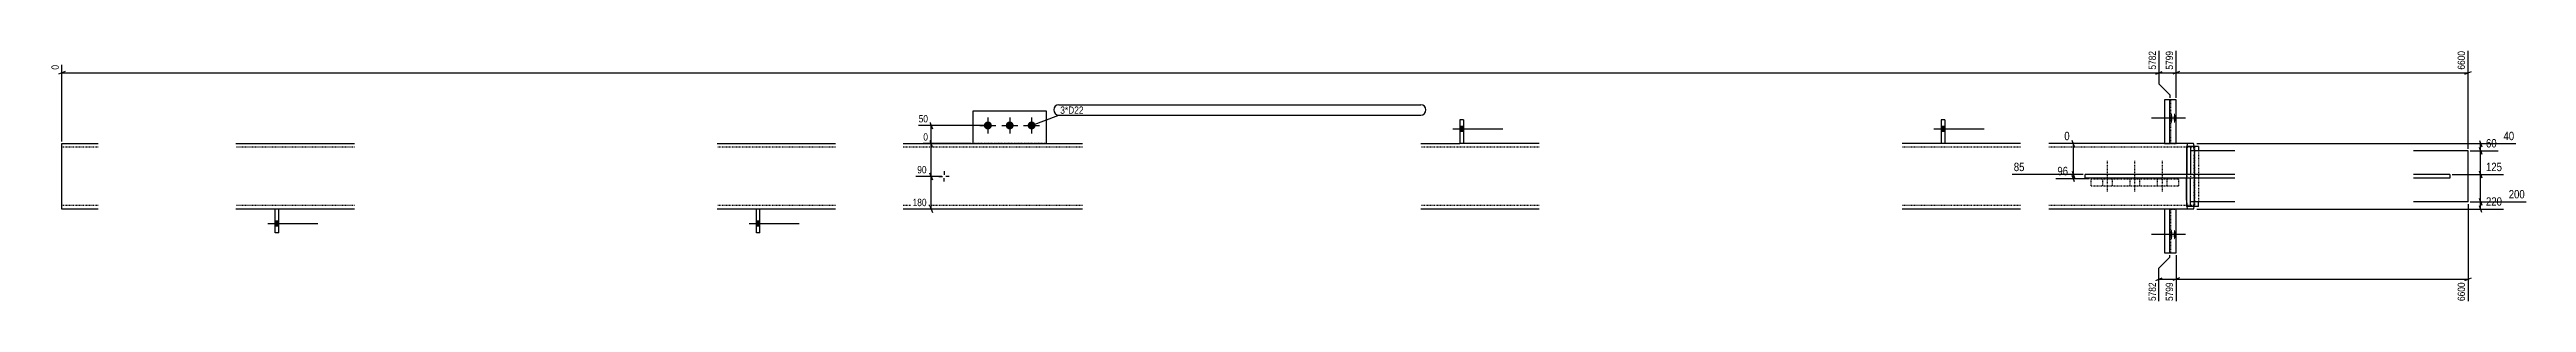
# Model space of a CAD drawing. Header units: millimetres. Extents: x 14 to 51700, y 9 to 1239.
# Drawn here: x 27416 to 34210, y 10 to 706 of the extents above; entities that cross this region are included whole.
import ezdxf

# ---------------------------------------------------------------- set-up
doc = ezdxf.new("R2010")
doc.units = ezdxf.units.MM
doc.linetypes.add('DXK_LINE_DOT2', pattern=[3.9198, 1.9599, -1.9599])
for name, color, linetype in [('MÅLSÆTNING', 7, 'Continuous'), ('STÅL', 7, 'Continuous'), ('TEKST', 7, 'Continuous')]:
    doc.layers.add(name, color=color, linetype=linetype)
doc.styles.add('Arial Narrow', font='ARIALN.TTF', dxfattribs={"height": 0.2})

msp = doc.modelspace()

# ---------------------------------------------------------------- hatches: boundary and pattern name
at = {"layer": 'STÅL', "linetype": 'Continuous'}
for points in [[(29989.7, 507.8, -1), (29989.7, 485.8, -1)], [(30049.7, 507.8, -1), (30049.7, 485.8, -1)], [(30109.7, 507.8, -1), (30109.7, 485.8, -1)], [(31294.7, 479.8), (31294.7, 493.8), (31284.7, 493.8), (31284.7, 479.8)], [(31294.7, 479.8), (31294.7, 493.8), (31284.7, 493.8), (31284.7, 479.8)], [(32614.7, 479.8), (32614.7, 493.8), (32604.7, 493.8), (32604.7, 479.8)], [(32614.7, 479.8), (32614.7, 493.8), (32604.7, 493.8), (32604.7, 479.8)], [(33233.8, 516.8), (33233.8, 519.5), (33234, 522.1), (33234.2, 524.4), (33234.6, 526.4), (33235, 528), (33235.4, 529.1), (33235.9, 529.7), (33236.4, 529.7), (33236.8, 529.1), (33237.3, 528), (33237.7, 526.4), (33238, 524.4), (33238.2, 522.1), (33238.4, 519.5), (33238.4, 516.8), (33238.4, 514.1), (33238.2, 511.5), (33238, 509.1), (33237.7, 507.1), (33237.3, 505.5), (33236.8, 504.4), (33236.4, 503.9), (33235.9, 503.9), (33235.4, 504.4), (33235, 505.5), (33234.6, 507.1), (33234.2, 509.1), (33234, 511.5), (33233.8, 514.1)], [(33242.3, 516.8), (33242.4, 519.5), (33242.5, 522.1), (33242.8, 524.4), (33243.1, 526.4), (33243.5, 528), (33243.9, 529.1), (33244.4, 529.7), (33244.9, 529.7), (33245.4, 529.1), (33245.8, 528), (33246.2, 526.4), (33246.5, 524.4), (33246.8, 522.1), (33246.9, 519.5), (33247, 516.8), (33246.9, 514.1), (33246.8, 511.5), (33246.5, 509.1), (33246.2, 507.1), (33245.8, 505.5), (33245.4, 504.4), (33244.9, 503.9), (33244.4, 503.9), (33243.9, 504.4), (33243.5, 505.5), (33243.1, 507.1), (33242.8, 509.1), (33242.5, 511.5), (33242.4, 514.1)], [(28034.7, 233.8), (28034.7, 219.8), (28044.7, 219.8), (28044.7, 233.8)], [(28034.7, 233.8), (28034.7, 219.8), (28044.7, 219.8), (28044.7, 233.8)], [(29354.7, 233.8), (29354.7, 219.8), (29364.7, 219.8), (29364.7, 233.8)], [(29354.7, 233.8), (29354.7, 219.8), (29364.7, 219.8), (29364.7, 233.8)], [(33233.8, 196.8), (33233.8, 199.5), (33234, 202.1), (33234.2, 204.4), (33234.6, 206.4), (33235, 208), (33235.4, 209.1), (33235.9, 209.7), (33236.4, 209.7), (33236.8, 209.1), (33237.3, 208), (33237.7, 206.4), (33238, 204.4), (33238.2, 202.1), (33238.4, 199.5), (33238.4, 196.8), (33238.4, 194.1), (33238.2, 191.5), (33238, 189.1), (33237.7, 187.1), (33237.3, 185.5), (33236.8, 184.4), (33236.4, 183.9), (33235.9, 183.9), (33235.4, 184.4), (33235, 185.5), (33234.6, 187.1), (33234.2, 189.1), (33234, 191.5), (33233.8, 194.1)], [(33242.3, 196.8), (33242.4, 199.5), (33242.5, 202.1), (33242.8, 204.4), (33243.1, 206.4), (33243.5, 208), (33243.9, 209.1), (33244.4, 209.7), (33244.9, 209.7), (33245.4, 209.1), (33245.8, 208), (33246.2, 206.4), (33246.5, 204.4), (33246.8, 202.1), (33246.9, 199.5), (33247, 196.8), (33246.9, 194.1), (33246.8, 191.5), (33246.5, 189.1), (33246.2, 187.1), (33245.8, 185.5), (33245.4, 184.4), (33244.9, 183.9), (33244.4, 183.9), (33243.9, 184.4), (33243.5, 185.5), (33243.1, 187.1), (33242.8, 189.1), (33242.5, 191.5), (33242.4, 194.1)]]:
    msp.add_hatch(color=96, dxfattribs=at).paths.add_polyline_path(points)

# ---------------------------------------------------------------- linework, layer by layer
at = {"layer": 'MÅLSÆTNING', "color": 7, "linetype": 'Continuous'}
for p, q in [((33201.9, 701.4), (33201.9, 611.2)), ((33248.9, 572.8), (33248.9, 701.4)), ((33248.9, 572.8), (33248.9, 701.4)), ((34049.7, 432.8), (34049.7, 701.4)), ((27458.7, 644.8), (27440.7, 637.6)), ((27449.7, 452.8), (27449.7, 663)), ((33192.9, 637.6), (33210.9, 644.8)), ((33201.9, 641.2), (33248.9, 641.2)), ((33257.9, 644.8), (33239.9, 637.6)), ((33257.9, 644.8), (33239.9, 637.6)), ((33248.9, 641.2), (34049.7, 641.2)), ((34040.7, 637.6), (34058.7, 644.8)), ((33201.9, 611.2), (33231.9, 581.2)), ((33201.9, 611.2), (33231.9, 581.2)), ((33231.9, 581.2), (33231.9, 572.8)), ((33231.9, 581.2), (33231.9, 572.8)), ((29983.7, 496.8), (29799.9, 496.8)), ((29830.9, 505.8), (29838.1, 487.8)), ((29834.5, 446.8), (29834.5, 496.8)), ((29943.7, 446.8), (29812.7, 446.8)), ((29943.7, 446.8), (29812.7, 446.8)), ((29838.1, 437.8), (29830.9, 455.8)), ((29838.1, 437.8), (29830.9, 455.8)), ((33013.3, 446.8), (32942.2, 446.8)), ((32970.6, 437.8), (32963.4, 455.8)), ((34055.7, 426.8), (34132.4, 426.8)), ((34080.6, 435.8), (34087.8, 417.8)), ((34084.2, 361.8), (34084.2, 426.8)), ((29863.7, 356.8), (29792.3, 356.8)), ((29838.1, 347.8), (29830.9, 365.8)), ((29834.5, 266.8), (29834.5, 356.8)), ((32993.7, 361.8), (32799.3, 361.8)), ((33010.1, 350.5), (32918.8, 350.5)), ((32963.4, 370.8), (32970.6, 352.8)), ((32970.6, 341.5), (32963.4, 359.5)), ((32967, 350.5), (32967, 361.8)), ((34005.7, 361.8), (34147, 361.8)), ((34005.7, 361.8), (34147, 361.8)), ((34087.8, 352.8), (34080.6, 370.8)), ((34080.6, 370.8), (34087.8, 352.8)), ((29830.9, 275.8), (29838.1, 257.8)), ((34049.7, 280.8), (34049.7, 14.4)), ((34055.7, 286.8), (34209.4, 286.8)), ((34080.6, 295.8), (34087.8, 277.8)), ((34087.8, 257.8), (34080.6, 275.8)), ((34084.2, 266.8), (34084.2, 286.8)), ((29943.7, 266.8), (29779.5, 266.8)), ((33305.4, 266.8), (34147, 266.8)), ((33231.9, 134.6), (33231.9, 140.8)), ((33248.9, 140.8), (33248.9, 14.4)), ((33248.9, 140.8), (33248.9, 14.4)), ((33192.9, 71), (33210.9, 78.2)), ((33201.9, 104.6), (33231.9, 134.6)), ((33201.9, 14.4), (33201.9, 104.6)), ((33201.9, 74.6), (33248.9, 74.6)), ((33257.9, 78.2), (33239.9, 71)), ((33257.9, 78.2), (33239.9, 71)), ((33248.9, 74.6), (34049.7, 74.6)), ((34040.7, 71), (34058.7, 78.2))]:
    msp.add_line(p, q, dxfattribs=at)
at = {"layer": 'STÅL', "color": 2, "linetype": 'Continuous'}
for p, q in [((33248.9, 566.8), (33217, 566.8)), ((33217, 566.8), (33217, 446.8)), ((33231.9, 446.8), (33231.9, 566.8)), ((33248.9, 446.8), (33248.9, 566.8)), ((29949.7, 446.8), (29949.7, 536.8)), ((29949.7, 536.8), (30149.7, 536.8)), ((30149.7, 536.8), (30149.7, 446.8)), ((31294.7, 511.8), (31284.7, 511.8)), ((31284.7, 511.8), (31284.7, 446.8)), ((31294.7, 511.8), (31294.7, 446.8)), ((32614.7, 511.8), (32604.7, 511.8)), ((32604.7, 511.8), (32604.7, 446.8)), ((32614.7, 511.8), (32614.7, 446.8)), ((27449.7, 421.8), (27449.7, 446.8)), ((27449.7, 446.8), (27549.7, 446.8)), ((27449.7, 291.8), (27449.7, 421.8)), ((27927.2, 446.8), (28252.2, 446.8)), ((29247.2, 446.8), (29572.2, 446.8)), ((29757.7, 446.8), (30249.7, 446.8)), ((31177.2, 446.8), (31284.7, 446.8)), ((31294.7, 446.8), (31284.7, 446.8)), ((31502.2, 446.8), (31294.7, 446.8)), ((32604.7, 446.8), (32497.2, 446.8)), ((32614.7, 446.8), (32604.7, 446.8)), ((32822.2, 446.8), (32614.7, 446.8)), ((33217, 446.8), (32899.7, 446.8)), ((33217, 446.8), (33231.9, 446.8)), ((33232.5, 446.8), (33231.9, 446.8)), ((33296.3, 446.8), (33232.5, 446.8)), ((33277.5, 431.4), (33277.3, 421.8)), ((33277.3, 421.8), (33277.3, 361.8)), ((33278.2, 439.5), (33277.5, 431.4)), ((33279.2, 444.9), (33278.2, 439.5)), ((33278.3, 439.3), (33278.3, 361.8)), ((33310.2, 439.3), (33278.3, 439.3)), ((33280.4, 446.8), (33279.2, 444.9)), ((33288.2, 439.3), (33288.2, 361.8)), ((33410.2, 426.8), (33288.4, 426.8)), ((33288.4, 426.8), (33288.4, 361.8)), ((33297.5, 444.9), (33296.3, 446.8)), ((33298.5, 439.5), (33297.5, 444.9)), ((33298.5, 439.3), (33298.5, 439.5)), ((33310.2, 439.3), (33310.2, 426.8)), ((34049.7, 426.8), (33899.7, 426.8)), ((34049.7, 286.8), (34049.7, 426.8)), ((32999.7, 351.8), (32999.7, 361.8)), ((33410.2, 361.8), (32999.7, 361.8)), ((33410.2, 351.8), (32999.7, 351.8)), ((33277.3, 291.8), (33277.3, 351.8)), ((33278.3, 274.3), (33278.3, 351.8)), ((33288.2, 274.3), (33288.2, 351.8)), ((33288.4, 286.8), (33288.4, 351.8)), ((33999.7, 361.8), (33899.7, 361.8)), ((33999.7, 351.8), (33899.7, 351.8)), ((33999.7, 361.8), (33999.7, 351.8)), ((27449.7, 266.8), (27449.7, 291.8)), ((33277.3, 291.8), (33277.5, 282.2)), ((33277.5, 282.2), (33278.2, 274.1)), ((33278.2, 274.1), (33279.2, 268.7)), ((33310.2, 274.3), (33278.3, 274.3)), ((33410.2, 286.8), (33288.4, 286.8)), ((33297.5, 268.7), (33298.5, 274.1)), ((33298.5, 274.1), (33298.5, 274.3)), ((33310.2, 274.3), (33310.2, 286.8)), ((34049.7, 286.8), (33899.7, 286.8)), ((27549.7, 266.8), (27449.7, 266.8)), ((28034.7, 266.8), (27927.2, 266.8)), ((28044.7, 266.8), (28034.7, 266.8)), ((28034.7, 201.8), (28034.7, 266.8)), ((28044.7, 201.8), (28044.7, 266.8)), ((28252.2, 266.8), (28044.7, 266.8)), ((29354.7, 266.8), (29247.2, 266.8)), ((29364.7, 266.8), (29354.7, 266.8)), ((29354.7, 201.8), (29354.7, 266.8)), ((29364.7, 201.8), (29364.7, 266.8)), ((29572.2, 266.8), (29364.7, 266.8)), ((30249.7, 266.8), (29757.7, 266.8)), ((31502.2, 266.8), (31177.2, 266.8)), ((32822.2, 266.8), (32497.2, 266.8)), ((33217, 266.8), (32899.7, 266.8)), ((33217, 266.8), (33217, 146.8)), ((33231.9, 266.8), (33217, 266.8)), ((33232.5, 266.8), (33231.9, 266.8)), ((33231.9, 146.8), (33231.9, 266.8)), ((33280.4, 266.8), (33232.5, 266.8)), ((33248.9, 146.8), (33248.9, 266.8)), ((33279.2, 268.7), (33280.4, 266.8)), ((33296.3, 266.8), (33280.4, 266.8)), ((33296.3, 266.8), (33297.5, 268.7)), ((28044.7, 201.8), (28034.7, 201.8)), ((29364.7, 201.8), (29354.7, 201.8)), ((33217, 146.8), (33248.9, 146.8))]:
    msp.add_line(p, q, dxfattribs=at)
at = {"layer": 'STÅL', "color": 7, "linetype": 'DXK_LINE_DOT2'}
for p, q in [((33234, 446.8), (33234, 566.8)), ((27549.7, 436.8), (27449.7, 436.8)), ((28252.2, 436.8), (27927.2, 436.8)), ((29572.2, 436.8), (29247.2, 436.8)), ((30249.7, 436.8), (29757.7, 436.8)), ((30149.7, 446.8), (29949.7, 446.8)), ((31502.2, 436.8), (31177.2, 436.8)), ((31294.7, 446.8), (31284.7, 446.8)), ((32822.2, 436.8), (32497.2, 436.8)), ((32614.7, 446.8), (32604.7, 446.8)), ((33296.3, 436.8), (32899.7, 436.8)), ((33231.9, 446.8), (33217, 446.8)), ((33231.9, 446.8), (33248.9, 446.8)), ((33278.5, 421.8), (33278.7, 427.5)), ((33278.5, 291.8), (33278.5, 421.8)), ((33278.7, 427.5), (33279.1, 432.4)), ((33279.1, 432.4), (33279.7, 435.6)), ((33279.7, 435.6), (33280.4, 436.8)), ((33296.3, 436.8), (33297, 435.6)), ((33297, 435.6), (33297.6, 432.4)), ((33297.6, 432.4), (33298, 427.5)), ((33298, 427.5), (33298.2, 421.8)), ((33298.2, 291.8), (33298.2, 421.8)), ((33299.2, 431.4), (33298.5, 439.3)), ((33299.4, 421.8), (33299.2, 431.4)), ((33299.4, 291.8), (33299.4, 421.8)), ((33300.3, 274.3), (33300.3, 439.3)), ((33310.2, 426.8), (33310.2, 286.8)), ((33016.1, 330.5), (33016.1, 350.5)), ((33016.1, 350.5), (33256.1, 350.5)), ((33256.1, 330.5), (33256.1, 350.5)), ((33277.3, 361.8), (33277.3, 351.8)), ((33278.3, 361.8), (33278.3, 351.8)), ((33288.2, 361.8), (33288.2, 351.8)), ((33288.4, 361.8), (33288.4, 351.8)), ((27549.7, 276.8), (27449.7, 276.8)), ((28252.2, 276.8), (27927.2, 276.8)), ((29572.2, 276.8), (29247.2, 276.8)), ((30249.7, 276.8), (29757.7, 276.8)), ((31502.2, 276.8), (31177.2, 276.8)), ((32822.2, 276.8), (32497.2, 276.8)), ((33296.3, 276.8), (32899.7, 276.8)), ((33016.1, 330.5), (33256.1, 330.5)), ((33278.7, 286), (33278.5, 291.8)), ((33279.1, 281.2), (33278.7, 286)), ((33279.7, 277.9), (33279.1, 281.2)), ((33280.4, 276.8), (33279.7, 277.9)), ((33297, 277.9), (33296.3, 276.8)), ((33297.6, 281.2), (33297, 277.9)), ((33298, 286), (33297.6, 281.2)), ((33298.2, 291.8), (33298, 286)), ((33298.5, 274.3), (33299.2, 282.2)), ((33299.2, 282.2), (33299.4, 291.8)), ((28044.7, 266.8), (28034.7, 266.8)), ((29364.7, 266.8), (29354.7, 266.8)), ((33231.9, 266.8), (33217, 266.8)), ((33231.9, 266.8), (33248.9, 266.8)), ((33234, 146.8), (33234, 266.8))]:
    msp.add_line(p, q, dxfattribs=at)
at = {"layer": 'STÅL', "color": 96, "linetype": 'Continuous'}
for p, q in [((29967.7, 496.8), (30011.7, 496.8)), ((29989.7, 518.8), (29989.7, 474.8)), ((30027.7, 496.8), (30071.7, 496.8)), ((30049.7, 518.8), (30049.7, 474.8)), ((30087.7, 496.8), (30131.7, 496.8)), ((30109.7, 518.8), (30109.7, 474.8)), ((31402.2, 486.8), (31264.7, 486.8)), ((31402.2, 486.8), (31264.7, 486.8)), ((31294.7, 493.8), (31284.7, 493.8)), ((31294.7, 493.8), (31284.7, 493.8)), ((31294.7, 479.8), (31284.7, 479.8)), ((31294.7, 479.8), (31284.7, 479.8)), ((32722.2, 486.8), (32584.7, 486.8)), ((32722.2, 486.8), (32584.7, 486.8)), ((32614.7, 493.8), (32604.7, 493.8)), ((32614.7, 493.8), (32604.7, 493.8)), ((32614.7, 479.8), (32604.7, 479.8)), ((32614.7, 479.8), (32604.7, 479.8)), ((33265.9, 516.8), (33181.5, 516.8)), ((33274.4, 516.8), (33190.1, 516.8)), ((29855.7, 356.8), (29865, 356.8)), ((29869.7, 370.8), (29869.7, 361.5)), ((29869.7, 342.8), (29869.7, 352.1)), ((29883.7, 356.8), (29874.3, 356.8)), ((28152.2, 226.8), (28014.7, 226.8)), ((28152.2, 226.8), (28014.7, 226.8)), ((28044.7, 233.8), (28034.7, 233.8)), ((28044.7, 233.8), (28034.7, 233.8)), ((28044.7, 219.8), (28034.7, 219.8)), ((28044.7, 219.8), (28034.7, 219.8)), ((29472.2, 226.8), (29334.7, 226.8)), ((29472.2, 226.8), (29334.7, 226.8)), ((29364.7, 233.8), (29354.7, 233.8)), ((29364.7, 233.8), (29354.7, 233.8)), ((29364.7, 219.8), (29354.7, 219.8)), ((29364.7, 219.8), (29354.7, 219.8)), ((33265.9, 196.8), (33181.5, 196.8)), ((33274.4, 196.8), (33190.1, 196.8))]:
    msp.add_line(p, q, dxfattribs=at)
at = {"layer": 'STÅL', "color": 96, "linetype": 'DXK_LINE_DOT2'}
for p, q in [((33048.1, 330.5), (33048.1, 350.5)), ((33061.1, 315.5), (33061.1, 400.5)), ((33074.1, 330.5), (33074.1, 350.5)), ((33123.1, 330.5), (33123.1, 350.5)), ((33136.1, 315.5), (33136.1, 400.5)), ((33149.1, 330.5), (33149.1, 350.5)), ((33198.1, 330.5), (33198.1, 350.5)), ((33211.1, 315.5), (33211.1, 400.5)), ((33224.1, 330.5), (33224.1, 350.5))]:
    msp.add_line(p, q, dxfattribs=at)
at = {"layer": 'TEKST', "color": 7, "linetype": 'Continuous'}
msp.add_arc((31177.3, 539.4), 14.1, 270, 90, dxfattribs=at)

# ---------------------------------------------------------------- wipeouts: each hides what was drawn before it
at = {"color": 0}
msp.add_wipeout([(30252.2, 528.9), (30252.2, 549.9), (30188.3, 549.9), (30188.3, 528.9)], dxfattribs=at).dxf.layer = 'TEKST'

# ---------------------------------------------------------------- next in the draw order: wipeouts: each hides what was drawn before it
at = {"color": 0, "linetype": 'Continuous'}
for points in [[(33244.7, 705.6), (33215.3, 705.6), (33215.3, 646), (33244.7, 646)], [(34045.5, 705.6), (34016.1, 705.6), (34016.1, 646), (34045.5, 646)], [(29829.7, 501), (29829.7, 530.4), (29795.7, 530.4), (29795.7, 501)], [(34132.8, 431.6), (34132.8, 465.2), (34094, 465.2), (34094, 431.6)], [(29825.9, 361), (29825.9, 390.4), (29791.9, 390.4), (29791.9, 361)], [(32909.2, 366.6), (32909.2, 400.2), (32798.9, 400.2), (32798.9, 366.6)], [(29825.9, 271), (29825.9, 300.4), (29779.1, 300.4), (29779.1, 271)], [(34209.8, 291.6), (34209.8, 325.2), (34156.4, 325.2), (34156.4, 291.6)], [(33244.7, 69.8), (33215.3, 69.8), (33215.3, 10.2), (33244.7, 10.2)], [(34045.5, 69.8), (34016.1, 69.8), (34016.1, 10.2), (34045.5, 10.2)]]:
    msp.add_wipeout(points, dxfattribs=at).dxf.layer = 'MÅLSÆTNING'
at = {"color": 0}
msp.add_wipeout([(30252.2, 528.9), (30252.2, 549.9), (30188.3, 549.9), (30188.3, 528.9)], dxfattribs=at).dxf.layer = 'TEKST'

# ---------------------------------------------------------------- next in the draw order: linework, layer by layer
at = {"layer": 'MÅLSÆTNING', "color": 7, "linetype": 'Continuous'}
for p, q in [((33201.9, 701.4), (33201.9, 611.2)), ((27449.7, 641.2), (33201.9, 641.2)), ((33192.9, 637.6), (33210.9, 644.8)), ((29834.5, 356.8), (29834.5, 446.8)), ((33305.4, 446.8), (34180.4, 446.8)), ((34055.7, 426.8), (34132.4, 426.8)), ((34080.6, 455.8), (34087.8, 437.8)), ((34087.8, 417.8), (34080.6, 435.8)), ((34084.2, 426.8), (34084.2, 446.8)), ((29863.7, 356.8), (29792.3, 356.8)), ((29830.9, 365.8), (29838.1, 347.8))]:
    msp.add_line(p, q, dxfattribs=at)
at = {"layer": 'TEKST', "color": 7, "linetype": 'Continuous'}
for p, q in [((30184.7, 553.5), (31177.3, 553.5)), ((30109.7, 496.8), (30184.7, 525.3)), ((30184.7, 525.3), (31177.3, 525.3))]:
    msp.add_line(p, q, dxfattribs=at)
msp.add_arc((30184.7, 539.4), 14.1, 90, 270, dxfattribs=at)

# ---------------------------------------------------------------- next in the draw order: texts
at = {"layer": 'MÅLSÆTNING', "color": 3, "linetype": 'Continuous', "style": 'Arial Narrow'}
for s, p in [('5799', (33240.5, 650.2)), ('6600', (34041.3, 650.2)), ('6600', (34041.3, 14.4))]:
    msp.add_text(s, height=20.04, rotation=90.00021, dxfattribs=at).set_placement(p)
for s, height, p in [('50', 20.04, (29799.9, 505.2)), ('60', 22.91, (34098.8, 436.4)), ('90', 20.04, (29796.1, 365.2)), ('85', 22.91, (32803.7, 371.4)), ('180', 20.04, (29783.3, 275.2))]:
    msp.add_text(s, height=height, dxfattribs=at).set_placement(p)
at = {"layer": 'TEKST', "color": 3, "style": 'Arial Narrow'}
msp.add_text('3*D22', height=20.04, dxfattribs=at).set_placement((30188.3, 528.9))

# ---------------------------------------------------------------- next in the draw order: wipeouts: each hides what was drawn before it
at = {"color": 0, "linetype": 'Continuous'}
for points in [[(32957.2, 355.3), (32957.2, 388.9), (32918.4, 388.9), (32918.4, 355.3)], [(34147.4, 271.6), (34147.4, 305.2), (34094, 305.2), (34094, 271.6)], [(33197.7, 69.8), (33168.3, 69.8), (33168.3, 10.2), (33197.7, 10.2)]]:
    msp.add_wipeout(points, dxfattribs=at).dxf.layer = 'MÅLSÆTNING'

# ---------------------------------------------------------------- next in the draw order: linework, layer by layer
at = {"layer": 'MÅLSÆTNING', "color": 7, "linetype": 'Continuous'}
for p, q in [((32967, 361.8), (32967, 446.8)), ((32993.7, 361.8), (32799.3, 361.8)), ((32963.4, 370.8), (32970.6, 352.8)), ((34084.2, 286.8), (34084.2, 361.8)), ((34055.7, 286.8), (34209.4, 286.8)), ((34087.8, 277.8), (34080.6, 295.8))]:
    msp.add_line(p, q, dxfattribs=at)

# ---------------------------------------------------------------- next in the draw order: texts
at = {"layer": 'MÅLSÆTNING', "color": 3, "linetype": 'Continuous', "style": 'Arial Narrow'}
for s, p in [('96', (32923.2, 360.1)), ('220', (34098.8, 276.4)), ('200', (34161.2, 296.4))]:
    msp.add_text(s, height=22.91, dxfattribs=at).set_placement(p)
for s, p in [('5782', (33193.5, 14.4)), ('5799', (33240.5, 14.4))]:
    msp.add_text(s, height=20.04, rotation=90.00021, dxfattribs=at).set_placement(p)

# ---------------------------------------------------------------- next in the draw order: wipeouts: each hides what was drawn before it
at = {"color": 0, "linetype": 'Continuous'}
for points in [[(33197.7, 705.6), (33168.3, 705.6), (33168.3, 646), (33197.7, 646)], [(27445.5, 667.2), (27416.1, 667.2), (27416.1, 646), (27445.5, 646)], [(29829.7, 451), (29829.7, 480.4), (29808.5, 480.4), (29808.5, 451)], [(34180.8, 451.6), (34180.8, 485.2), (34142, 485.2), (34142, 451.6)]]:
    msp.add_wipeout(points, dxfattribs=at).dxf.layer = 'MÅLSÆTNING'

# ---------------------------------------------------------------- next in the draw order: texts
at = {"layer": 'MÅLSÆTNING', "color": 3, "linetype": 'Continuous', "style": 'Arial Narrow'}
for s, height, p in [('5782', 20.04, (33193.5, 650.2)), ('0', 20, (27441.3, 650.2))]:
    msp.add_text(s, height=height, rotation=90.00021, dxfattribs=at).set_placement(p)
for s, height, p in [('40', 22.91, (34146.8, 456.4)), ('0', 20, (29812.7, 455.2))]:
    msp.add_text(s, height=height, dxfattribs=at).set_placement(p)

# ---------------------------------------------------------------- next in the draw order: wipeouts: each hides what was drawn before it
at = {"color": 0, "linetype": 'Continuous'}
for points in [[(32961.6, 451.6), (32961.6, 485.2), (32937.4, 485.2), (32937.4, 451.6)], [(34147.4, 366.6), (34147.4, 400.2), (34094, 400.2), (34094, 366.6)]]:
    msp.add_wipeout(points, dxfattribs=at).dxf.layer = 'MÅLSÆTNING'

# ---------------------------------------------------------------- next in the draw order: texts
at = {"layer": 'MÅLSÆTNING', "color": 3, "linetype": 'Continuous', "style": 'Arial Narrow'}
for s, height, p in [('0', 22.9, (32942.2, 456.4)), ('125', 22.91, (34098.8, 371.4))]:
    msp.add_text(s, height=height, dxfattribs=at).set_placement(p)

doc.saveas('drawing.dxf')
